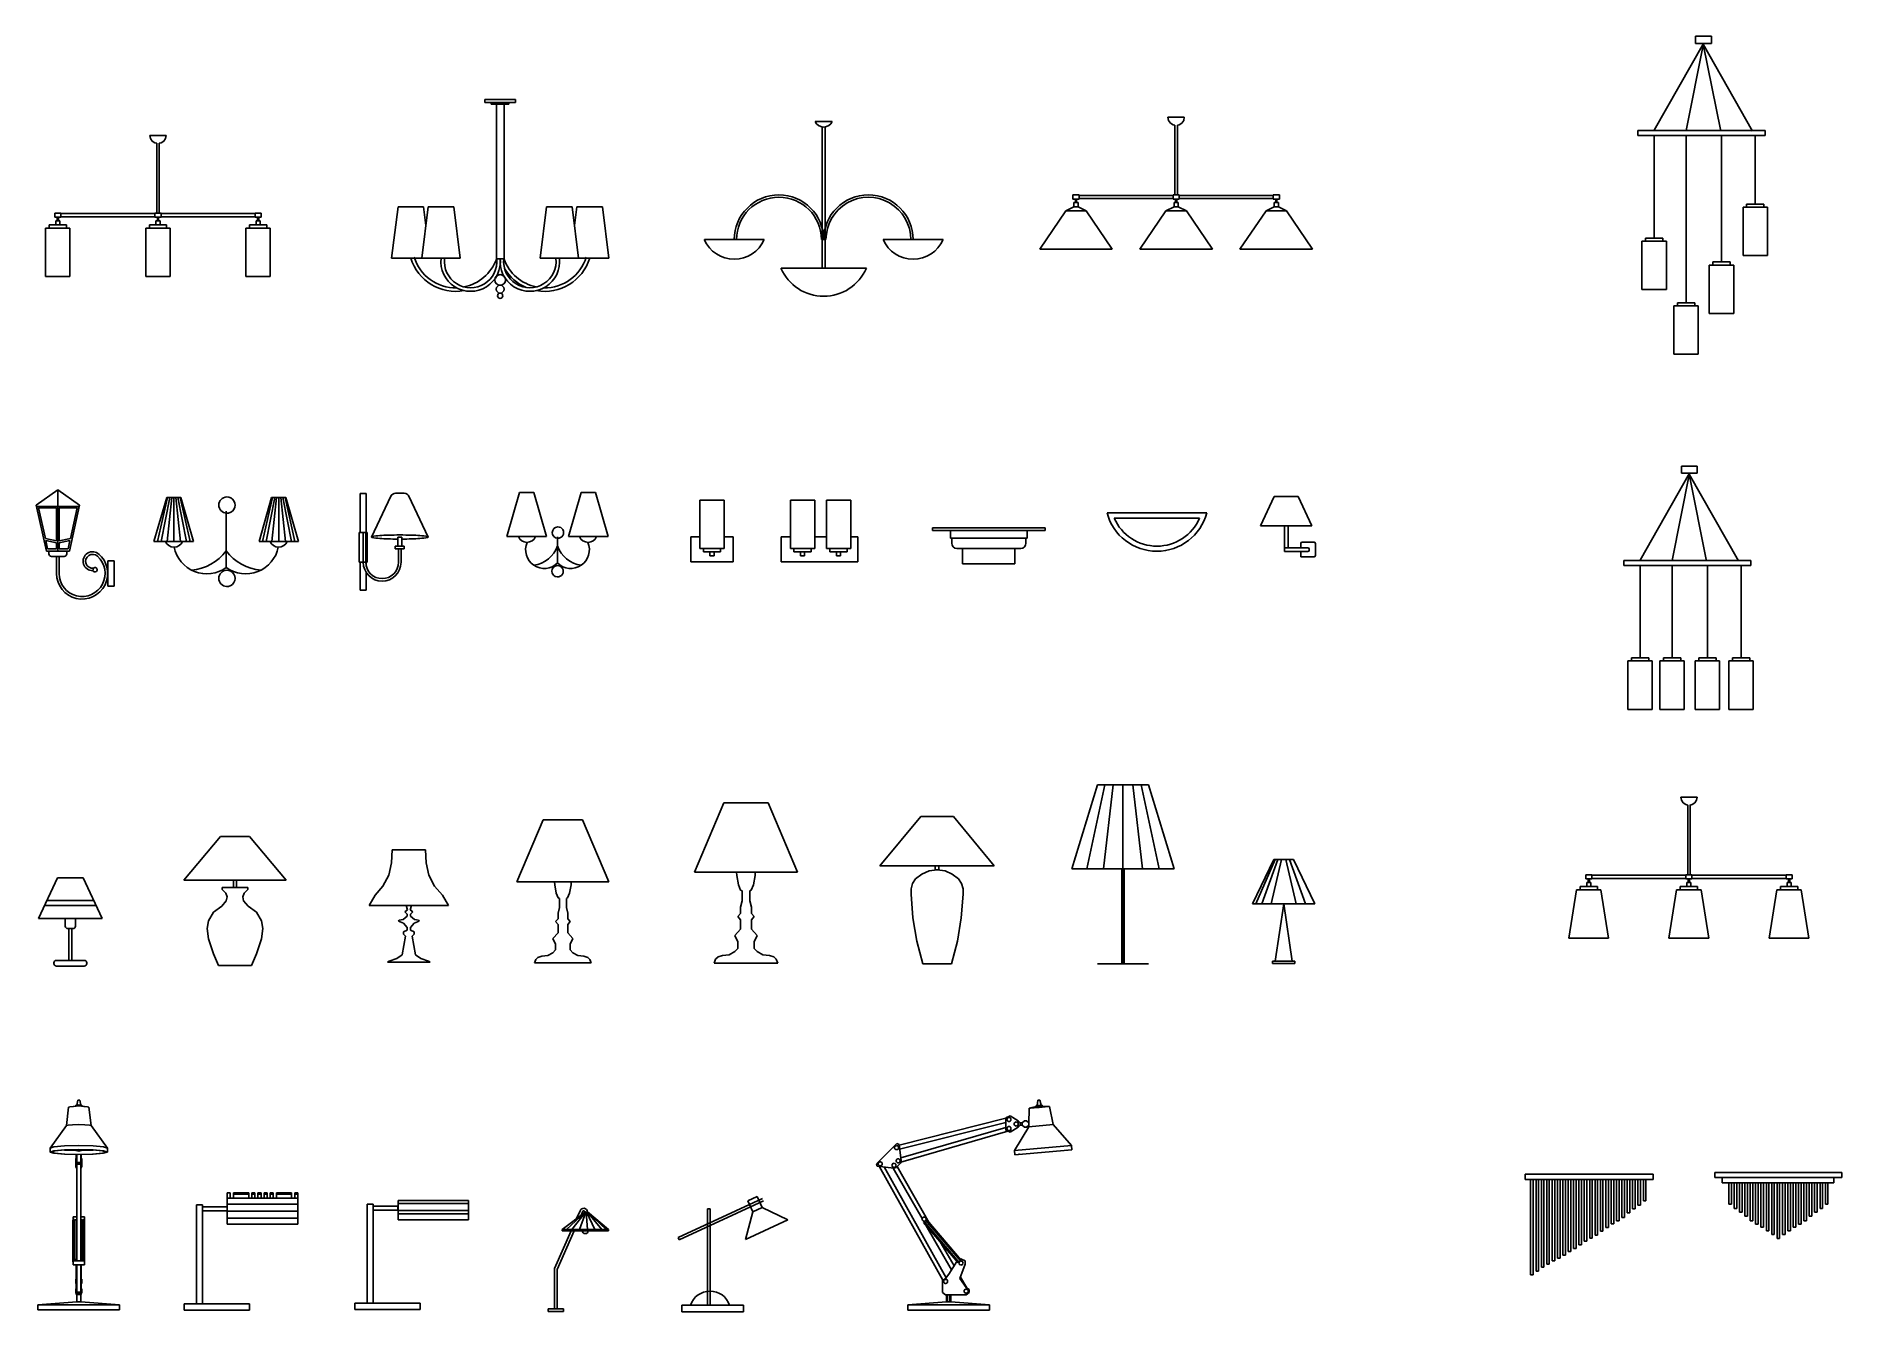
# Model space of a CAD drawing. Header units: millimetres. Extents: x 1752 to 2030, y 10778 to 10975.
import ezdxf

# ---------------------------------------------------------------- set-up
doc = ezdxf.new("R2010")
doc.units = ezdxf.units.MM

# ---------------------------------------------------------------- blocks, each defined once
blk = doc.blocks.new('desk lamp 01')
for p, q in [((84.8, 388.5), (-5.6, 320.6)), ((85.4, 388.6), (11.6, 320.6)), ((86.6, 388.7), (33.2, 320.6)), ((51.6, 363.6), (65, 393.9)), ((87.5, 388.8), (62.2, 320.6)), ((69.3, 376.9), (76.2, 392.6)), ((94.7, 389.5), (84.8, 388.5)), ((88.9, 388.9), (93.8, 320.6)), ((90.3, 389.1), (123.1, 320.6)), ((92.2, 389.3), (149.7, 320.6)), ((93.9, 389.4), (167.1, 320.6)), ((176.6, 320.6), (94.7, 389.5)), ((-35, 167.4), (30.4, 315.6)), ((-25, 164.2), (42.1, 315.6)), ((-5.6, 320.6), (-5.6, 315.6)), ((-5.6, 320.6), (176.6, 320.6)), ((-5.6, 315.6), (176.6, 315.6)), ((176.6, 315.6), (176.6, 320.6)), ((-35, 117), (-35, 167.4)), ((-25, 117), (-25, 164.2)), ((-35, 10), (-35, 117)), ((-25, 10), (-25, 117)), ((-60, 0), (-60, 10)), ((-60, 10), (0, 10)), ((0, 0), (-60, 0)), ((0, 10), (0, 0))]:
    blk.add_line(p, q)
for centre, radius, start, end in [((79.3, 388), 15.5, 5.47252, 157.817), ((79.3, 388), 5.5, 5.47252, 123.86409), ((85.5, 315.6), 11.4, 180, 0)]:
    blk.add_arc(centre, radius, start, end)
blk = doc.blocks.new('desk lamp 02')
for p, q in [((173.9, 424.3), (137.5, 407.4)), ((193.9, 381.1), (173.9, 424.3)), ((-134.8, 263.8), (195.5, 417.5)), ((-130.6, 254.8), (199.7, 408.4)), ((-20, 0), (-20, 376)), ((-20, 376), (-10, 376)), ((-10, 0), (-10, 376)), ((157.5, 364.2), (129.2, 256.7)), ((137.5, 407.4), (157.5, 364.2)), ((157.5, 364.2), (193.9, 381.1)), ((193.9, 381.1), (294.2, 333.2)), ((129.2, 256.7), (294.2, 333.2)), ((-130.6, 254.8), (-134.8, 263.8)), ((120.7, 0), (-120.7, 0)), ((-120.7, 0), (-120.7, -26.8)), ((120.7, -26.8), (120.7, 0)), ((-120.7, -26.8), (120.7, -26.8))]:
    blk.add_line(p, q)
blk.add_arc((-10, -26.8), 81.2, 19.25327, 160.74673)
blk = doc.blocks.new('desk lamp 03')
for p, q in [((314.8, 789.6), (313.3, 729.1)), ((314.8, 789.6), (342.2, 796)), ((320, 790), (314.8, 789.6)), ((320, 790), (334.7, 791.3)), ((334.7, 791.3), (354.6, 793)), ((341.9, 800), (359.8, 801.5)), ((343.5, 800.1), (341.9, 800)), ((341.9, 800), (342.2, 796)), ((342.2, 796), (343.9, 796.1)), ((343.5, 800.1), (347.9, 800.5)), ((360.3, 797.5), (343.9, 796.1)), ((348.2, 820.5), (345.9, 800.3)), ((348.6, 820.6), (348.2, 820.5)), ((350.2, 820.8), (348.6, 820.6)), ((356.1, 821.3), (350.2, 820.8)), ((354.1, 821.1), (355.6, 821.2)), ((389.1, 796), (354.6, 793)), ((355.6, 821.2), (356.1, 821.3)), ((356.1, 821.3), (361.7, 801.7)), ((364.2, 801.9), (359.8, 801.5)), ((360.3, 797.5), (364.5, 797.9)), ((364.2, 801.9), (365.8, 802)), ((364.5, 797.9), (366.2, 798)), ((365.8, 802), (366.2, 798)), ((366.2, 798), (394.4, 796.5)), ((394.4, 796.5), (389.1, 796)), ((408.6, 725.5), (394.4, 796.5)), ((224.1, 750.4), (-194.2, 645.3)), ((-192.1, 629.4), (224.1, 734)), ((224.1, 714.5), (-187.7, 595.2)), ((240, 760.1), (224.1, 752)), ((224.1, 752), (224.1, 704)), ((228.2, 747.5), (227.9, 745.5)), ((227.9, 745.5), (228.2, 743.4)), ((227.9, 709.8), (228.2, 712)), ((228.2, 707.8), (227.9, 709.8)), ((229.1, 749.5), (228.2, 747.5)), ((228.2, 743.4), (229.1, 741.5)), ((228.2, 712), (229.1, 713.8)), ((229.1, 705.8), (228.2, 707.8)), ((230.3, 751.1), (229.1, 749.5)), ((229.1, 741.5), (230.3, 739.8)), ((229.1, 713.8), (230.3, 715.5)), ((231.9, 752.4), (230.3, 751.1)), ((230.3, 739.8), (231.9, 738.6)), ((230.3, 715.5), (231.9, 716.8)), ((233.9, 753.2), (231.9, 752.4)), ((231.9, 738.6), (233.9, 737.7)), ((231.9, 716.8), (233.9, 717.6)), ((236, 753.5), (233.9, 753.2)), ((233.9, 737.7), (236, 737.5)), ((233.9, 717.6), (236, 717.8)), ((238, 753.2), (236, 753.5)), ((236, 737.5), (238, 737.7)), ((236, 717.8), (238, 717.6)), ((240, 752.4), (238, 753.2)), ((238, 737.7), (240, 738.6)), ((238, 717.6), (240, 716.8)), ((272, 740), (240, 760.1)), ((241.6, 751.1), (240, 752.4)), ((240, 738.6), (241.6, 739.8)), ((240, 716.8), (241.6, 715.5)), ((240, 696), (272, 716)), ((242.8, 749.5), (241.6, 751.1)), ((241.6, 739.8), (242.8, 741.5)), ((241.6, 715.5), (242.8, 713.8)), ((243.7, 747.5), (242.8, 749.5)), ((242.8, 741.5), (243.7, 743.4)), ((242.8, 713.8), (243.7, 712)), ((243.7, 707.8), (242.8, 705.8)), ((244, 745.5), (243.7, 747.5)), ((243.7, 743.4), (244, 745.5)), ((243.7, 712), (244, 709.8)), ((244, 709.8), (243.7, 707.8)), ((256.1, 728), (256.3, 730.1)), ((256.3, 725.9), (256.1, 728)), ((256.3, 730.1), (257.1, 732)), ((257.1, 724), (256.3, 725.9)), ((256.9, 623.9), (313.1, 717.1)), ((257.1, 732), (258.3, 733.7)), ((258.3, 722.4), (257.1, 724)), ((258.3, 733.7), (260, 735)), ((260, 721.1), (258.3, 722.4)), ((260, 735), (261.9, 735.7)), ((261.9, 720.3), (260, 721.1)), ((261.9, 735.7), (264, 736)), ((264, 720.1), (261.9, 720.3)), ((264, 736), (266, 735.7)), ((266, 720.3), (264, 720.1)), ((266, 735.7), (268, 735)), ((268, 721.1), (266, 720.3)), ((268, 735), (269.7, 733.7)), ((269.7, 722.4), (268, 721.1)), ((269.7, 733.7), (271, 732)), ((271, 724), (269.7, 722.4)), ((271, 732), (271.7, 730.1)), ((271.7, 725.9), (271, 724)), ((271.7, 730.1), (272, 728)), ((272, 728), (271.7, 725.9)), ((272, 740), (279.9, 732)), ((272, 716), (272, 740)), ((272, 716), (279.9, 724)), ((288, 732), (279.9, 732)), ((279.9, 732), (279.9, 724)), ((279.9, 724), (288, 724)), ((296, 740), (288, 732)), ((288, 724), (288, 732)), ((288, 724), (296, 716)), ((304, 740), (296, 740)), ((296, 716), (304, 716)), ((313.3, 732), (304, 740)), ((304, 716), (313.3, 724)), ((313.1, 717.1), (408.6, 725.5)), ((313.2, 723.9), (313.1, 717.1)), ((313.3, 724), (313.2, 723.9)), ((313.3, 724), (313.3, 732)), ((480.1, 643.4), (408.6, 725.5)), ((-203, 651.1), (-282.2, 571.9)), ((-211.6, 637.4), (-211.9, 635.4)), ((-210.9, 639.3), (-211.6, 637.4)), ((-209.6, 641), (-210.9, 639.3)), ((-207.9, 642.3), (-209.6, 641)), ((-206, 643), (-207.9, 642.3)), ((-203.9, 643.3), (-206, 643)), ((-201.8, 643), (-203.9, 643.3)), ((-194.5, 648.3), (-203, 651.1)), ((-199.9, 642.3), (-201.8, 643)), ((-198.2, 641), (-199.9, 642.3)), ((-196.9, 639.3), (-198.2, 641)), ((-196.2, 637.4), (-196.9, 639.3)), ((-195.9, 635.4), (-196.2, 637.4)), ((-186.1, 583.3), (-194.5, 648.3)), ((-187.7, 578.6), (231.6, 700.1)), ((224.1, 704), (240, 696)), ((230.3, 704.2), (229.1, 705.8)), ((231.9, 702.9), (230.3, 704.2)), ((233.9, 702.1), (231.9, 702.9)), ((236, 701.9), (233.9, 702.1)), ((238, 702.1), (236, 701.9)), ((240, 702.9), (238, 702.1)), ((241.6, 704.2), (240, 702.9)), ((242.8, 705.8), (241.6, 704.2)), ((256.9, 623.9), (480.1, 643.4)), ((481.5, 627.4), (480.1, 643.4)), ((-282.2, 571.9), (-279.4, 563.5)), ((-275.7, 574), (-276, 572)), ((-276, 572), (-275.7, 570)), ((-275, 576), (-275.7, 574)), ((-275.7, 570), (-275, 568)), ((-273.7, 577.7), (-275, 576)), ((-275, 568), (-273.7, 566.4)), ((-272, 578.9), (-273.7, 577.7)), ((-273.7, 566.4), (-272, 565.1)), ((-270, 579.8), (-272, 578.9)), ((-268, 580), (-270, 579.8)), ((-265.9, 579.8), (-268, 580)), ((-264, 578.9), (-265.9, 579.8)), ((-262.3, 577.7), (-264, 578.9)), ((-264, 565.1), (-262.3, 566.4)), ((-261, 576), (-262.3, 577.7)), ((-262.3, 566.4), (-261, 568)), ((-260.2, 574), (-261, 576)), ((-261, 568), (-260.2, 570)), ((-260, 572), (-260.2, 574)), ((-260.2, 570), (-260, 572)), ((-222, 566.3), (-221.7, 568.4)), ((-222, 566.3), (-221.7, 564.2)), ((-221.7, 568.4), (-221, 570.3)), ((-219.7, 572), (-221, 570.3)), ((-218, 573.2), (-219.7, 572)), ((-216.1, 574), (-218, 573.2)), ((-214, 574.3), (-216.1, 574)), ((-211.9, 574), (-214, 574.3)), ((-211.9, 635.4), (-211.6, 633.2)), ((-210, 573.2), (-211.9, 574)), ((-211.6, 633.2), (-210.9, 631.4)), ((-210.9, 631.4), (-209.6, 629.7)), ((-208.3, 572), (-210, 573.2)), ((-209.6, 629.7), (-207.9, 628.4)), ((-208.3, 572), (-207, 570.3)), ((-207.9, 628.4), (-206, 627.6)), ((-207, 570.3), (-206.3, 568.4)), ((-206.3, 568.4), (-206, 566.3)), ((-206, 566.3), (-206.3, 564.2)), ((-206, 627.6), (-203.9, 627.4)), ((-205.9, 557.8), (-188.8, 574.8)), ((-205.6, 584), (-205.5, 586.2)), ((-205.6, 584), (-205.5, 582)), ((-205.5, 586.2), (-204.6, 588)), ((-205.5, 582), (-204.6, 580)), ((-204.6, 588), (-203.3, 589.7)), ((-204.6, 580), (-203.3, 578.4)), ((-203.9, 627.4), (-201.8, 627.6)), ((-203.3, 589.7), (-201.6, 590.9)), ((-203.3, 578.4), (-201.6, 577.1)), ((-201.8, 627.6), (-199.9, 628.4)), ((-201.6, 590.9), (-199.8, 591.8)), ((-201.6, 577.1), (-199.8, 576.4)), ((-199.9, 628.4), (-198.2, 629.7)), ((-199.8, 591.8), (-197.6, 592)), ((-199.8, 576.4), (-197.6, 576)), ((-198.2, 629.7), (-196.9, 631.4)), ((-197.6, 592), (-195.7, 591.8)), ((-197.6, 576), (-195.7, 576.4)), ((-196.9, 631.4), (-196.2, 633.2)), ((-196.2, 633.2), (-195.9, 635.4)), ((-195.7, 591.8), (-193.7, 590.9)), ((-195.7, 576.4), (-193.7, 577.1)), ((-193.7, 590.9), (-192, 589.7)), ((-193.7, 577.1), (-192, 578.4)), ((-192, 589.7), (-190.7, 588)), ((-192, 578.4), (-190.7, 580)), ((-190.7, 588), (-190, 586.2)), ((-190.7, 580), (-190, 582)), ((-190, 586.2), (-189.7, 584)), ((-190, 582), (-189.7, 584)), ((-188.8, 574.8), (-186.1, 583.3)), ((258.3, 607.9), (256.9, 623.9)), ((481.5, 627.4), (258.3, 607.9)), ((262.2, 608.2), (262.3, 608.2)), ((276.7, 609.5), (273.3, 609.3)), ((276.5, 609.5), (276.7, 609.5)), ((463, 625.8), (462.9, 625.8)), ((-279.4, 563.5), (-214.4, 554.9)), ((-272, 565.1), (-270, 564.3)), ((-23.2, 116.5), (-271.8, 562.4)), ((-270, 564.3), (-268, 564)), ((-268, 564), (-265.9, 564.3)), ((-265.9, 564.3), (-264, 565.1)), ((-252.1, 559.8), (-10.3, 126.4)), ((-221.7, 564.2), (-221, 562.3)), ((-221, 562.3), (-219.7, 560.7)), ((-219.7, 560.7), (-218, 559.4)), ((-218, 559.4), (-216.1, 558.6)), ((-103.8, 357.8), (-217, 555.2)), ((-216.1, 558.6), (-214, 558.3)), ((-214.4, 554.9), (-205.9, 557.8)), ((-214, 558.3), (-211.9, 558.6)), ((-211.9, 558.6), (-210, 559.4)), ((-210, 559.4), (-208.3, 560.7)), ((-208.3, 560.7), (-207, 562.3)), ((-207, 562.3), (-206.3, 564.2)), ((-202.2, 561.5), (-76, 341.5)), ((-104, 356.1), (-103.7, 358.1)), ((-103.7, 353.9), (-104, 356.1)), ((-103.7, 358.1), (-103, 360)), ((-103, 352.1), (-103.7, 353.9)), ((-103, 360), (-101.7, 361.7)), ((-101.7, 361.7), (-100, 363)), ((-100, 363), (-98, 363.7)), ((-98, 363.7), (-96, 364)), ((-96, 364), (-93.9, 363.7)), ((-93.9, 363.7), (-92, 363)), ((-92, 363), (-90.3, 361.7)), ((-90.5, 349.8), (-86.2, 353.5)), ((-90.3, 361.7), (-89.1, 360)), ((-89.1, 360), (-88.2, 358.1)), ((-88.2, 353.9), (-89.1, 352.1)), ((-88.2, 358.1), (-87.9, 356.1)), ((-87.9, 356.1), (-88.2, 353.9)), ((-86.2, 353.5), (49, 195.3)), ((-101.7, 350.3), (-103, 352.1)), ((-100, 349.1), (-101.7, 350.3)), ((-98, 348.3), (-100, 349.1)), ((-96.4, 344.8), (-98.4, 348.4)), ((-98.3, 343.1), (-95.3, 345.7)), ((36.7, 184.9), (-98.3, 343.1)), ((-96, 348), (-98, 348.3)), ((-93.9, 348.3), (-96, 348)), ((-89.2, 350.9), (-95.3, 345.7)), ((-95.3, 345.7), (39.7, 187.5)), ((-92, 349.1), (-93.9, 348.3)), ((-90.3, 350.3), (-92, 349.1)), ((-89.1, 352.1), (-90.3, 350.3)), ((-89.3, 332.4), (11.2, 157.3)), ((45.8, 192.7), (-89.2, 350.9)), ((20.8, 172.5), (-33, 266.5)), ((0.1, 140), (32.2, 190.1)), ((49, 195.3), (36.7, 184.9)), ((36.7, 184.9), (39.7, 187.5)), ((39.7, 187.5), (42.9, 190.1)), ((40.3, 186.1), (40, 184)), ((40, 184), (40.3, 181.9)), ((41.1, 188.1), (40.3, 186.1)), ((40.3, 181.9), (41.1, 180)), ((42.4, 189.7), (41.1, 188.1)), ((41.1, 180), (42.4, 178.3)), ((44, 191), (42.4, 189.7)), ((42.4, 178.3), (44, 177.1)), ((42.9, 190.1), (45.8, 192.7)), ((46, 191.7), (44, 191)), ((64, 180), (44, 124)), ((44, 177.1), (46, 176.3)), ((45.6, 199.1), (48, 200)), ((45.8, 192.7), (49, 195.3)), ((48, 192.1), (46, 191.7)), ((46, 176.3), (48, 176)), ((48, 200), (64, 192.1)), ((50.1, 191.7), (48, 192.1)), ((48, 176), (50.1, 176.3)), ((52, 191), (50.1, 191.7)), ((50.1, 176.3), (52, 177.1)), ((53.7, 189.7), (52, 191)), ((52, 177.1), (53.7, 178.3)), ((54.9, 188.1), (53.7, 189.7)), ((53.7, 178.3), (54.9, 180)), ((55.8, 186.1), (54.9, 188.1)), ((54.9, 180), (55.8, 181.9)), ((56.1, 184), (55.8, 186.1)), ((55.8, 181.9), (56.1, 184)), ((64, 192.1), (64, 180)), ((-24, 116), (-12, 124)), ((-24, 68.1), (-24, 116)), ((-19.7, 114.1), (-20, 112.1)), ((-20, 112.1), (-19.7, 109.9)), ((-19, 116), (-19.7, 114.1)), ((-19.7, 109.9), (-19, 108.1)), ((-17.7, 117.7), (-19, 116)), ((-19, 108.1), (-17.7, 106.3)), ((-16, 119), (-17.7, 117.7)), ((-17.7, 106.3), (-16, 105.1)), ((-14, 119.7), (-16, 119)), ((-16, 105.1), (-14, 104.3)), ((-12, 120), (-14, 119.7)), ((-14, 104.3), (-12, 104)), ((-12, 124), (0.1, 140)), ((-9.9, 119.7), (-12, 120)), ((-12, 104), (-9.9, 104.3)), ((-8, 119), (-9.9, 119.7)), ((-9.9, 104.3), (-8, 105.1)), ((-6.3, 117.7), (-8, 119)), ((-8, 105.1), (-6.3, 106.3)), ((-5, 116), (-6.3, 117.7)), ((-6.3, 106.3), (-5, 108.1)), ((-4.2, 114.1), (-5, 116)), ((-5, 108.1), (-4.2, 109.9)), ((-4.1, 112.1), (-4.2, 114.1)), ((-4.2, 109.9), (-4.1, 112.1)), ((44, 124), (68, 88)), ((45.7, 129.1), (70.3, 86.4)), ((60.1, 73.9), (60.3, 76.1)), ((60.3, 71.9), (60.1, 73.9)), ((60.3, 76.1), (61, 77.9)), ((61, 70), (60.3, 71.9)), ((61, 77.9), (62.3, 79.7)), ((62.3, 79.7), (64, 80.9)), ((64, 80.9), (65.9, 81.7)), ((65.9, 81.7), (68, 82)), ((68, 88), (80, 80)), ((68, 82), (70.1, 81.7)), ((70.1, 81.7), (72, 80.9)), ((72, 80.9), (73.7, 79.7)), ((73.7, 79.7), (75, 77.9)), ((75, 77.9), (75.7, 76.1)), ((75.7, 71.9), (75, 70)), ((75.7, 76.1), (76, 73.9)), ((76, 73.9), (75.7, 71.9)), ((80, 80), (80, 68.1)), ((-160, 20), (-8, 32.1)), ((160, 20), (-160, 20)), ((-160, 0), (-160, 20)), ((160, 0), (-160, 0)), ((-12, 60), (-24, 68.1)), ((68, 60), (-12, 60)), ((-8, 32.1), (-8, 60)), ((8, 32.1), (-8, 32.1)), ((-6.9, 60), (-6.9, 32.1)), ((-4.1, 32.1), (-4.1, 60)), ((4.1, 32.1), (4.1, 60)), ((6.9, 60), (6.9, 32.1)), ((8, 32.1), (8, 60)), ((8, 32.1), (160, 20)), ((62.3, 68.3), (61, 70)), ((64, 67), (62.3, 68.3)), ((65.9, 66.3), (64, 67)), ((68, 66), (65.9, 66.3)), ((80, 68.1), (68, 60)), ((70.1, 66.3), (68, 66)), ((72, 67), (70.1, 66.3)), ((73.7, 68.3), (72, 67)), ((75, 70), (73.7, 68.3)), ((160, 0), (160, 20))]:
    blk.add_line(p, q)
blk = doc.blocks.new('desk lamp 05')
for p, q in [((-40.1, 792.9), (-48, 721.2)), ((-34.7, 794.7), (-40.1, 792.9)), ((-10.5, 797.5), (-34.7, 794.7)), ((-34.7, 794.7), (-20.1, 796)), ((-20.1, 796), (-6, 797.9)), ((-10.5, 801.4), (-12, 800.9)), ((-12, 800.9), (-12, 797.3)), ((0, 802), (-10.5, 801.4)), ((-8, 801.6), (-4, 820.8)), ((-6, 797.9), (0, 798)), ((-4, 820.8), (-3.6, 821)), ((-2, 821.2), (-3.6, 821)), ((-2, 821.2), (2, 821.2)), ((10.3, 801.4), (0, 802)), ((0, 798), (6, 797.9)), ((2, 821.2), (3.4, 821)), ((3.4, 821), (4, 820.8)), ((4, 820.8), (7.9, 801.6)), ((6, 797.9), (19.9, 796)), ((10.3, 797.5), (6, 797.9)), ((10.3, 801.4), (11.9, 800.9)), ((34.5, 794.7), (10.3, 797.5)), ((11.9, 800.9), (11.9, 797.3)), ((34.5, 794.7), (19.9, 796)), ((40, 792.9), (34.5, 794.7)), ((48, 721.2), (40, 792.9)), ((-48, 721.2), (-112, 633.5)), ((-48, 721.2), (-41.7, 723.3)), ((-24.1, 724.8), (-41.7, 723.3)), ((-24.1, 724.8), (0, 725.4)), ((0, 725.4), (23.9, 724.8)), ((23.9, 724.8), (41.5, 723.3)), ((41.5, 723.3), (48, 721.2)), ((112, 633.5), (48, 721.2)), ((-112, 633.5), (-97, 638.4)), ((-97, 638.4), (-56, 642)), ((0, 643.4), (-56, 642)), ((56, 642), (0, 643.4)), ((56, 642), (97, 638.4)), ((97, 638.4), (112, 633.5)), ((-112, 617.6), (-112, 633.5)), ((-97, 622.5), (-112, 617.6)), ((-112, 617.6), (-108, 617.6)), ((-112, 617.6), (-97, 612.7)), ((-93.5, 622.4), (-108, 617.6)), ((-108, 617.6), (-93.5, 612.9)), ((-56, 626.1), (-97, 622.5)), ((-97, 622.5), (-93.5, 622.4)), ((-93.5, 612.9), (-97, 612.7)), ((-97, 612.7), (-56, 609.2)), ((-93.5, 622.4), (-54, 625.8)), ((-54, 609.5), (-93.5, 612.9)), ((-54, 625.4), (-56.3, 625.6)), ((-56, 626.1), (0, 627.4)), ((-56, 626.1), (-54, 625.8)), ((-56, 609.2), (-54, 609.5)), ((0, 607.8), (-56, 609.2)), ((-54, 625.8), (0, 627)), ((-11.9, 624.4), (-54, 625.4)), ((-54, 609.5), (0, 608.2)), ((-16, 625.6), (-17.2, 626.6)), ((-13.9, 626.3), (-16, 625.6)), ((0, 621.6), (-16, 625.6)), ((-16, 625.6), (-13.9, 624.9)), ((-13.9, 626.3), (-14.3, 626.7)), ((-13.9, 626.3), (-8, 626.8)), ((-12, 558.3), (-12, 592)), ((-8, 592), (-12, 592)), ((-12, 576.2), (-12, 575.9)), ((-10, 608), (-10, 592)), ((-8.2, 626.8), (-8, 626.8)), ((-8, 608), (-8, 191.9)), ((-8, 591.7), (-8, 592)), ((8, 576.2), (-8, 576.2)), ((-8, 574.2), (-8, 573.9)), ((8, 574.1), (-8, 574.1)), ((-8, 571.9), (8, 571.9)), ((8, 570.2), (-8, 570.2)), ((0, 627.4), (56, 626.1)), ((0, 627), (54, 625.8)), ((15.9, 625.6), (0, 621.6)), ((13.8, 624.9), (0, 621.6)), ((0, 608.2), (54, 609.5)), ((0, 607.8), (56, 609.2)), ((8, 626.8), (13.8, 626.3)), ((8, 191.9), (8, 608)), ((8, 591.7), (8, 592)), ((8, 592), (11.9, 592)), ((9.9, 608), (9.9, 592)), ((54, 625.4), (11.6, 624.4)), ((11.9, 558.3), (11.9, 592)), ((11.9, 575.9), (11.9, 576.2)), ((11.9, 573.9), (11.9, 574.2)), ((13.8, 626.3), (14, 626.7)), ((13.8, 626.3), (15.9, 625.6)), ((15.9, 625.6), (16.9, 626.6)), ((54, 625.8), (53.9, 625.8)), ((53.9, 625.8), (54, 625.4)), ((54, 625.8), (56, 626.1)), ((93.5, 622.4), (54, 625.8)), ((54, 625.4), (56.2, 625.6)), ((54, 609.5), (93.5, 612.9)), ((54, 609.5), (56, 609.2)), ((56, 626.1), (97, 622.5)), ((56, 609.2), (97, 612.7)), ((93.5, 622.4), (97, 622.5)), ((108, 617.6), (93.5, 622.4)), ((108, 617.6), (93.5, 612.9)), ((93.5, 612.9), (97, 612.7)), ((97, 622.5), (112, 617.6)), ((97, 612.7), (112, 617.6)), ((112, 617.6), (108, 617.6)), ((112, 617.6), (112, 633.5)), ((-12, 558.6), (-12, 558.3)), ((-12, 558.3), (-8, 558.3)), ((-10, 558.3), (-10, 554.9)), ((8, 558.3), (8, 558.6)), ((11.9, 558.3), (8, 558.3)), ((9.9, 558.3), (9.9, 554.9)), ((-16, 353.4), (-22.9, 350.9)), ((-22.1, 351.1), (-22.1, 363.9)), ((-22.1, 363.9), (-8, 363.9)), ((-9.2, 350.9), (-16, 353.4)), ((-16, 191.9), (-16, 353.4)), ((-8, 363.9), (-8, 363.7)), ((21.9, 363.9), (8, 363.9)), ((8, 363.9), (8, 363.7)), ((15.9, 353.4), (9, 350.9)), ((22.9, 350.9), (15.9, 353.4)), ((15.9, 353.4), (15.9, 191.9)), ((21.9, 351.1), (21.9, 363.9)), ((-22.9, 350.9), (-22.9, 187.5)), ((-9.2, 191.9), (-9.2, 350.9)), ((-9.2, 348.3), (-9.2, 348)), ((-9.2, 348), (-8, 348)), ((8, 348), (9, 348)), ((9, 350.9), (9, 191.9)), ((9, 348), (9, 348.3)), ((22.9, 187.5), (22.9, 350.9)), ((-22.9, 192.6), (-16, 195.3)), ((-22.9, 192.6), (-21.2, 191.9)), ((-22.1, 187.7), (-22.9, 187.5)), ((-22.9, 187.5), (-22.1, 187.1)), ((-22.1, 176), (-22.1, 191.9)), ((21.9, 191.9), (-22.1, 191.9)), ((-22.1, 176), (-22.1, 176.2)), ((21.9, 176), (-22.1, 176)), ((-16, 195.3), (-9.2, 192.6)), ((-9.2, 192.6), (-11, 191.9)), ((-10, 200), (-10, 191.9)), ((-10, 176), (-10, 119.9)), ((-8, 70.1), (-8, 176)), ((8, 176), (8, 70.1)), ((9, 192.6), (15.9, 195.3)), ((9, 192.6), (10.7, 191.9)), ((9.9, 191.9), (9.9, 200)), ((9.9, 119.9), (9.9, 176)), ((15.9, 195.3), (22.9, 192.6)), ((22.9, 192.6), (21.1, 191.9)), ((21.9, 191.9), (21.9, 176)), ((21.9, 191.7), (21.9, 191.9)), ((21.9, 187.7), (22.9, 187.5)), ((21.9, 187.1), (22.9, 187.5)), ((-12, 104), (-12, 119.9)), ((-12, 119.9), (-8, 119.9)), ((-8, 104), (-12, 104)), ((-12, 65.9), (-12, 81.9)), ((-12, 81.9), (-8, 81.9)), ((-10, 104), (-10, 81.9)), ((-8, 119.9), (-8, 119.7)), ((-8, 81.9), (-8, 81.7)), ((11.9, 119.9), (8, 119.9)), ((8, 119.9), (8, 119.7)), ((8, 104), (11.9, 104)), ((8, 81.7), (8, 81.9)), ((8, 81.9), (11.9, 81.9)), ((9.9, 81.9), (9.9, 104)), ((11.9, 104), (11.9, 119.9)), ((11.9, 104.3), (11.9, 104)), ((11.9, 81.9), (11.9, 65.9)), ((-160, 20), (-8, 32)), ((-160, 0), (-160, 20)), ((-160, 20), (160, 20)), ((160, 0), (-160, 0)), ((-12, 65.9), (-12, 66.2)), ((11.9, 65.9), (-12, 65.9)), ((-10, 65.9), (-10, 60)), ((-8, 70.1), (8, 70.1)), ((-8, 62.1), (-8, 65.9)), ((8, 62.1), (-8, 62.1)), ((8, 60), (-8, 60)), ((-8, 60), (-8, 32)), ((-8, 32), (8, 32)), ((8, 65.9), (8, 62.1)), ((8, 32), (8, 60)), ((8, 32), (160, 20)), ((9.9, 60), (9.9, 65.9)), ((160, 20), (160, 0))]:
    blk.add_line(p, q)
blk = doc.blocks.new('desk lamp 06')
for p, q in [((52.9, 459), (40.9, 459)), ((40.9, 459), (40.9, 336.1)), ((317, 437.9), (40.9, 437.9)), ((52.9, 437.9), (52.9, 459)), ((125, 459), (65, 459)), ((65, 459), (65, 437.9)), ((65, 453.5), (125, 453.5)), ((125, 437.9), (125, 459)), ((149, 459), (137, 459)), ((137, 459), (137, 437.9)), ((137, 453.5), (149, 453.5)), ((149, 437.9), (149, 459)), ((173, 459), (161, 459)), ((161, 459), (161, 437.9)), ((161, 453.5), (173, 453.5)), ((173, 437.9), (173, 459)), ((197, 459), (185, 459)), ((185, 459), (185, 437.9)), ((185, 453.5), (197, 453.5)), ((197, 437.9), (197, 459)), ((221, 459), (209, 459)), ((209, 459), (209, 437.9)), ((209, 453.5), (221, 453.5)), ((221, 437.9), (221, 459)), ((292.9, 459), (233, 459)), ((233, 459), (233, 437.9)), ((233, 453.5), (292.9, 453.5)), ((292.9, 437.9), (292.9, 459)), ((317, 459), (304.9, 459)), ((304.9, 459), (304.9, 437.9)), ((304.9, 453.5), (317, 453.5)), ((317, 336.1), (317, 459)), ((-56, 412), (-80, 412)), ((-80, 412), (-80, 24)), ((-56, 412), (-56, 24)), ((40, 404), (-56, 404)), ((-56, 388), (40, 388)), ((40, 388), (40, 404)), ((40.9, 414.6), (317, 414.6)), ((317, 387), (40.9, 387)), ((40.9, 359.5), (317, 359.5)), ((40.9, 336.1), (317, 336.1)), ((-128, 24), (128, 24)), ((-128, 0), (-128, 24)), ((-128, 0), (128, 0)), ((128, 24), (128, 0))]:
    blk.add_line(p, q)
blk = doc.blocks.new('desk lamp 07')
for p, q in [((317, 426.9), (40.9, 426.9)), ((40.9, 426.9), (40.9, 351.1)), ((317, 426.9), (317, 351.1)), ((-56, 412), (-80, 412)), ((-80, 412), (-80, 24)), ((-56, 412), (-56, 24)), ((40, 404), (-56, 404)), ((-56, 388), (40, 388)), ((40, 388), (40, 404)), ((40.9, 414.6), (317, 414.6)), ((317, 387), (40.9, 387)), ((40.9, 374.5), (317, 374.5)), ((40.9, 351.1), (317, 351.1)), ((-128, 24), (128, 24)), ((-128, 0), (-128, 24)), ((-128, 0), (128, 0)), ((128, 24), (128, 0))]:
    blk.add_line(p, q)
blk = doc.blocks.new('table lamp 01')
for p, q in [((-200, 334.2), (-57.2, 505.6)), ((-57.2, 505.6), (57.1, 505.6)), ((57.1, 505.6), (200, 334.2)), ((200, 334.2), (-200, 334.2)), ((50, 305.6), (-50, 305.6)), ((-50, 305.6), (-50, 298.4)), ((-50, 298.4), (-35.7, 284.2)), ((-30.4, 269.9), (-35.7, 284.2)), ((-6.2, 305.6), (-6.2, 334.2)), ((6.2, 334.2), (6.2, 305.6)), ((30.4, 269.9), (35.7, 284.2)), ((35.7, 284.2), (50, 298.4)), ((50, 298.4), (50, 305.6)), ((-84, 209.2), (-51.8, 232.4)), ((-51.8, 232.4), (-33.9, 253.8)), ((-30.4, 269.9), (-33.9, 253.8)), ((33.9, 253.8), (30.4, 269.9)), ((51.8, 232.4), (33.9, 253.8)), ((51.8, 232.4), (83.9, 209.2)), ((-103.6, 175.2), (-109, 144.9)), ((-103.6, 105.6), (-109, 144.9)), ((-103.6, 175.2), (-84, 209.2)), ((103.5, 175.2), (83.9, 209.2)), ((108.9, 144.9), (103.5, 175.2)), ((103.5, 105.6), (108.9, 144.9)), ((-84, 46.7), (-103.6, 105.6)), ((103.5, 105.6), (83.9, 46.7)), ((-64.3, 0), (-84, 46.7)), ((-64.3, 0), (64.3, 0)), ((83.9, 46.7), (64.3, 0))]:
    blk.add_line(p, q)
blk = doc.blocks.new('table lamp 02')
for p, q in [((-121.7, 233.4), (-38.4, 408.1)), ((-108.8, 233.4), (-32.8, 408.1)), ((-84.9, 233.4), (-22.4, 408.1)), ((-48.8, 233.4), (-8.6, 408.1)), ((38.4, 408.1), (-38.4, 408.1)), ((48.8, 233.4), (8.6, 408.1)), ((84.9, 233.4), (22.4, 408.1)), ((121.7, 233.4), (38.4, 408.1)), ((121.7, 233.4), (-121.7, 233.4)), ((-33.6, 9.8), (0, 233.4)), ((0, 233.4), (33.6, 9.8)), ((43.3, 9.8), (-43.3, 9.8)), ((-43.3, 9.8), (-43.3, 0)), ((-43.3, 0), (43.3, 0)), ((33.6, 9.8), (-33.6, 9.8)), ((43.3, 0), (43.3, 9.8))]:
    blk.add_line(p, q)
blk = doc.blocks.new('table lamp 03')
for p, q in [((-201.3, 355.9), (-86.4, 627.1)), ((-86.4, 627.1), (86.4, 627.1)), ((86.4, 627.1), (201.3, 355.9)), ((201.3, 355.9), (-201.3, 355.9)), ((-35.8, 342.7), (-36.5, 355.9)), ((35.8, 342.7), (36.4, 355.9)), ((-29.5, 306.6), (-35.8, 342.7)), ((-20.9, 285.7), (-29.5, 306.6)), ((-20.9, 285.7), (-15.3, 282.5)), ((15.3, 282.5), (20.9, 285.7)), ((20.9, 285.7), (29.5, 306.6)), ((29.5, 306.6), (35.8, 342.7)), ((-21.1, 218.9), (-15.3, 243.8)), ((-21.1, 194.1), (-21.1, 218.9)), ((-15.3, 243.8), (-15.3, 282.5)), ((15.3, 243.8), (15.3, 282.5)), ((21.1, 218.9), (15.3, 243.8)), ((21.1, 194.1), (21.1, 218.9)), ((-21.1, 194.1), (-32.3, 181.7)), ((-32.3, 181.7), (-21.1, 169.3)), ((-21.1, 132.1), (-21.1, 169.3)), ((32.3, 181.7), (21.1, 194.1)), ((21.1, 169.3), (32.3, 181.7)), ((21.1, 132.1), (21.1, 169.3)), ((-43.4, 107.2), (-21.1, 132.1)), ((-32.3, 82.4), (-43.4, 107.2)), ((-32.3, 57.6), (-32.3, 82.4)), ((43.4, 107.2), (21.1, 132.1)), ((32.3, 82.4), (43.4, 107.2)), ((32.3, 57.6), (32.3, 82.4)), ((-118.6, 14.9), (-124.2, 0)), ((-124.2, 0), (124.2, 0)), ((-118.6, 14.9), (-109.1, 24.2)), ((-109.1, 24.2), (-92.1, 29.8)), ((-92.1, 29.8), (-65.8, 32.8)), ((-65.8, 32.8), (-43.4, 45.2)), ((-43.4, 45.2), (-32.3, 57.6)), ((43.4, 45.2), (32.3, 57.6)), ((65.8, 32.8), (43.4, 45.2)), ((92.1, 29.8), (65.8, 32.8)), ((109.1, 24.2), (92.1, 29.8)), ((118.6, 14.9), (109.1, 24.2)), ((124.2, 0), (118.6, 14.9))]:
    blk.add_line(p, q)
blk = doc.blocks.new('table lamp 04')
for p, q in [((-224, 384), (-64, 576)), ((-64, 576), (64, 576)), ((64, 576), (224, 384)), ((224, 384), (-224, 384)), ((-59.6, 351.5), (-31, 363.8)), ((-31, 363.8), (0, 368)), ((-7, 384), (-7, 368)), ((-7, 368), (7, 368)), ((0, 368), (31, 363.8)), ((7, 368), (7, 384)), ((31, 363.8), (59.6, 351.5)), ((-95.9, 314.1), (-102, 293.5)), ((-102, 272), (-102, 293.5)), ((-95.9, 314.1), (-84, 332)), ((-84, 332), (-59.6, 351.5)), ((59.6, 351.5), (84, 332)), ((95.9, 314.1), (84, 332)), ((102, 293.5), (95.9, 314.1)), ((102, 272), (102, 293.5)), ((-102, 272), (-94.7, 180.1)), ((94.7, 180.1), (102, 272)), ((-79.3, 89.2), (-94.7, 180.1)), ((79.3, 89.2), (94.7, 180.1)), ((-79.3, 89.2), (-56, 0)), ((56, 0), (79.3, 89.2)), ((-56, 0), (56, 0))]:
    blk.add_line(p, q)
blk = doc.blocks.new('table lamp 05')
for p, q in [((-95, 700), (-195, 371)), ((-65.7, 700), (-136.4, 371)), ((-95, 700), (105, 700)), ((-33.3, 700), (-71.5, 371)), ((5, 700), (5, 371)), ((43.3, 700), (81.5, 371)), ((75.7, 700), (146.4, 371)), ((105, 700), (205, 371)), ((-195, 371), (205, 371)), ((0, 371), (0, 0)), ((5, 371), (5, 0)), ((10, 371), (10, 0)), ((-95, 0), (105, 0))]:
    blk.add_line(p, q)
blk = doc.blocks.new('table lamp 06')
for p, q in [((-114.8, 374.2), (-112.1, 424.6)), ((-112.1, 424.6), (17.9, 424.6)), ((17.9, 424.6), (20.7, 374.2)), ((-125.3, 325.3), (-114.8, 374.2)), ((31.1, 325.3), (20.7, 374.2)), ((-148.2, 282.3), (-125.3, 325.3)), ((31.1, 325.3), (54, 282.3)), ((-179, 247.3), (-202.1, 207.2)), ((-179, 247.3), (-148.2, 282.3)), ((54, 282.3), (84.8, 247.3)), ((84.8, 247.3), (107.8, 207.2)), ((-202.1, 207.2), (108, 207.2)), ((-87.5, 145.4), (-84.4, 149)), ((-87.5, 145.4), (-67.5, 137.2)), ((-69.3, 152.6), (-84.4, 149)), ((-69.3, 152.6), (-53.1, 165.5)), ((-63.2, 181.8), (-52.5, 190.6)), ((-53.1, 172.6), (-63.2, 181.8)), ((-52.5, 190.6), (-57.6, 207.2)), ((-53.1, 165.5), (-53.1, 172.6)), ((-41.6, 190.6), (-36.6, 207.2)), ((-30.9, 181.8), (-41.6, 190.6)), ((-41.1, 172.6), (-30.9, 181.8)), ((-41.1, 165.5), (-41.1, 172.6)), ((-24.9, 152.6), (-41.1, 165.5)), ((-26.7, 137.2), (-6.7, 145.4)), ((-9.7, 149), (-24.9, 152.6)), ((-6.7, 145.4), (-9.7, 149)), ((-73.6, 13.9), (-59.7, 86.9)), ((-53.1, 120.7), (-67.5, 137.2)), ((-67.5, 103.3), (-53.6, 109.9)), ((-67.5, 95.1), (-67.5, 103.3)), ((-67.5, 95.1), (-59.7, 86.9)), ((-53.6, 109.9), (-53.1, 120.7)), ((-41.1, 120.7), (-26.7, 137.2)), ((-40.6, 109.9), (-41.1, 120.7)), ((-26.7, 103.3), (-40.6, 109.9)), ((-34.4, 86.9), (-26.7, 95.1)), ((-20.5, 13.9), (-34.4, 86.9)), ((-26.7, 95.1), (-26.7, 103.3)), ((-124, -10.3), (-94.2, 0)), ((-94.2, 0), (-73.6, 13.9)), ((0, 0), (-20.5, 13.9)), ((29.8, -10.3), (0, 0)), ((-124, -10.3), (-130.8, -15.4)), ((-130.8, -15.4), (36.5, -15.4)), ((29.8, -10.3), (36.5, -15.4))]:
    blk.add_line(p, q)
blk = doc.blocks.new('table lamp 07')
for p, q in [((-179.7, 317.7), (-77.2, 559.9)), ((-77.2, 559.9), (77.2, 559.9)), ((77.2, 559.9), (179.7, 317.7)), ((179.7, 317.7), (-179.7, 317.7)), ((-31.9, 305.9), (-32.6, 317.7)), ((-26.3, 273.7), (-31.9, 305.9)), ((26.3, 273.7), (31.9, 305.9)), ((31.9, 305.9), (32.5, 317.7)), ((-18.6, 255.1), (-26.3, 273.7)), ((-18.9, 195.5), (-13.7, 217.7)), ((-18.6, 255.1), (-13.7, 252.3)), ((-13.7, 217.7), (-13.7, 252.3)), ((13.7, 252.3), (18.6, 255.1)), ((13.7, 217.7), (13.7, 252.3)), ((18.9, 195.5), (13.7, 217.7)), ((18.6, 255.1), (26.3, 273.7)), ((-18.9, 173.3), (-28.8, 162.2)), ((-28.8, 162.2), (-18.9, 151.2)), ((-18.9, 173.3), (-18.9, 195.5)), ((-18.9, 117.9), (-18.9, 151.2)), ((18.9, 173.3), (18.9, 195.5)), ((28.8, 162.2), (18.9, 173.3)), ((18.9, 151.2), (28.8, 162.2)), ((18.9, 117.9), (18.9, 151.2)), ((-38.8, 95.7), (-18.9, 117.9)), ((-28.8, 73.6), (-38.8, 95.7)), ((-28.8, 51.4), (-28.8, 73.6)), ((38.8, 95.7), (18.9, 117.9)), ((28.8, 73.6), (38.8, 95.7)), ((28.8, 51.4), (28.8, 73.6)), ((-105.9, 13.3), (-110.9, 0)), ((-110.9, 0), (110.9, 0)), ((-105.9, 13.3), (-97.4, 21.6)), ((-97.4, 21.6), (-82.2, 26.6)), ((-82.2, 26.6), (-58.7, 29.2)), ((-58.7, 29.2), (-38.8, 40.3)), ((-38.8, 40.3), (-28.8, 51.4)), ((38.8, 40.3), (28.8, 51.4)), ((58.7, 29.2), (38.8, 40.3)), ((82.2, 26.6), (58.7, 29.2)), ((97.4, 21.6), (82.2, 26.6)), ((105.9, 13.3), (97.4, 21.6)), ((110.9, 0), (105.9, 13.3))]:
    blk.add_line(p, q)
blk = doc.blocks.new('table lamp 08')
for p, q in [((-50, 345.7), (-124.2, 186.6)), ((-50, 345.7), (50, 345.7)), ((50, 345.7), (124.2, 186.6)), ((-100.9, 236.6), (100.9, 236.6)), ((-91.6, 256.6), (91.6, 256.6)), ((-124.2, 186.6), (124.2, 186.6)), ((-20, 186.6), (-20, 156.6)), ((-10, 146.6), (10, 146.6)), ((-6, 146.6), (-6, 22)), ((6, 146.6), (6, 22)), ((20, 186.6), (20, 156.6)), ((-64.5, 12), (-64.5, 10)), ((54.5, 22), (-54.5, 22)), ((-54.5, 0), (54.5, 0)), ((-6, 22), (6, 22)), ((64.5, 10), (64.5, 12))]:
    blk.add_line(p, q)
for centre, start, end in [((-10, 156.6), 180, 270), ((10, 156.6), 270, 0), ((-54.5, 12), 90, 180), ((-54.5, 10), 180, 270), ((54.5, 12), 360, 90), ((54.5, 10), 270, 0)]:
    blk.add_arc(centre, 10, start, end)
blk = doc.blocks.new('Wall light 01')
for p, q in [((-219.4, 140), (220.6, 140)), ((-219.4, 140), (-219.4, 130)), ((-219.4, 130), (220.6, 130)), ((-149.4, 130), (-149.4, 100)), ((-149.4, 100), (150.6, 100)), ((-144.4, 100), (-144.4, 80)), ((145.6, 100), (145.6, 80)), ((150.6, 130), (150.6, 100)), ((220.6, 140), (220.6, 130)), ((-124.4, 60), (125.6, 60)), ((-102.6, 60), (-102.6, 0)), ((102.6, 0), (-102.6, 0)), ((102.6, 60), (102.6, 0))]:
    blk.add_line(p, q)
for centre, start, end in [((-124.4, 80), 180, 270), ((125.6, 80), 270, 0)]:
    blk.add_arc(centre, 20, start, end)
blk = doc.blocks.new('Wall light 02')
for p, q in [((-47.4, 51.6), (-47.4, 241.1)), ((-47.4, 241.1), (48.1, 241.1)), ((48.1, 241.1), (48.1, 51.6)), ((-83.2, 0), (-83.2, 97.5)), ((-83.2, 97.5), (-47.4, 97.5)), ((48.1, 97.5), (83.2, 97.5)), ((83.2, 97.5), (83.2, 0)), ((83.2, 0), (-83.2, 0)), ((48.1, 51.6), (-47.4, 51.6)), ((33.8, 51.6), (-33.7, 51.6)), ((-33.7, 51.6), (-33.7, 39.1)), ((-33.7, 39.1), (33.8, 39.1)), ((-7.9, 23), (-7.9, 39.1)), ((-7.9, 39.1), (8.1, 39.1)), ((8.1, 23), (-7.9, 23)), ((-2.3, 23), (-2.1, 23)), ((8.1, 39.1), (8.1, 23)), ((33.8, 39.1), (33.8, 51.6))]:
    blk.add_line(p, q)
blk = doc.blocks.new('Wall light 03')
for p, q in [((-114.2, 51.6), (-114.2, 241.1)), ((-114.2, 241.1), (-18.7, 241.1)), ((-18.7, 241.1), (-18.7, 51.6)), ((26.8, 51.6), (26.8, 241.1)), ((26.8, 241.1), (122.3, 241.1)), ((122.3, 241.1), (122.3, 51.6)), ((-150, 0), (-150, 97.5)), ((-150, 97.5), (-114.2, 97.5)), ((-18.7, 97.5), (26.8, 97.5)), ((122.3, 97.5), (150, 97.5)), ((150, 97.5), (150, 0)), ((150, 0), (-150, 0)), ((-18.7, 51.6), (-114.2, 51.6)), ((-32.9, 51.6), (-100.4, 51.6)), ((-100.4, 51.6), (-100.4, 39.1)), ((-100.4, 39.1), (-32.9, 39.1)), ((-74.6, 23), (-74.6, 39.1)), ((-74.6, 39.1), (-58.7, 39.1)), ((-58.7, 23), (-74.6, 23)), ((-69, 23), (-68.8, 23)), ((-58.7, 39.1), (-58.7, 23)), ((-32.9, 39.1), (-32.9, 51.6)), ((122.3, 51.6), (26.8, 51.6)), ((108.1, 51.6), (40.6, 51.6)), ((40.6, 51.6), (40.6, 39.1)), ((40.6, 39.1), (108.1, 39.1)), ((66.4, 23), (66.4, 39.1)), ((66.4, 39.1), (82.3, 39.1)), ((82.3, 23), (66.4, 23)), ((72, 23), (72.2, 23)), ((82.3, 39.1), (82.3, 23)), ((108.1, 39.1), (108.1, 51.6))]:
    blk.add_line(p, q)
blk = doc.blocks.new('Wall light 04')
for p, q in [((0, 225.1), (0, 377.7)), ((0, 377.7), (24.2, 377.7)), ((24.2, 377.7), (24.2, 225.1)), ((120.2, 367.3), (44.8, 207.7)), ((173, 378.8), (138.3, 378.8)), ((266.5, 207.7), (191.1, 367.3)), ((-4.2, 225.1), (-4.2, 109.7)), ((27.8, 225.1), (-4.2, 225.1)), ((12.2, 225.2), (12.2, 108.9)), ((22.2, 225.2), (22.2, 108.9)), ((27.8, 109.7), (27.8, 225.1)), ((137.3, 172.2), (137.3, 162.1)), ((172.6, 172.2), (137.3, 172.2)), ((137.3, 162.1), (172.6, 162.1)), ((163.7, 207.7), (147.6, 207.7)), ((147.6, 207.7), (147.6, 172.2)), ((147.6, 172.2), (163.7, 172.2)), ((150.2, 108.9), (150.2, 162.1)), ((160.2, 108.9), (160.2, 162.1)), ((163.7, 172.2), (163.7, 207.7)), ((172.6, 162.1), (172.6, 172.2)), ((-4.2, 109.7), (27.8, 109.7)), ((0, 0), (0, 109.7)), ((24.2, 109.7), (24.2, 92.8)), ((24.2, 0), (0, 0)), ((24.2, 68.4), (24.2, 0))]:
    blk.add_line(p, q)
for centre, radius, start, end in [((138.3, 358.8), 20, 90, 154.71635), ((173, 358.8), 20, 25.28365, 90), ((99.6, -93), 307.2, 94.16513, 99.97136), ((132.8, -549.3), 764.7, 91.72778, 94.16513), ((155.7, -1306), 1521.7, 90, 91.72778), ((155.7, -1306), 1521.7, 88.27222, 90), ((178.5, -549.3), 764.7, 85.83487, 88.27222), ((211.7, -93), 307.2, 80.02864, 85.83487), ((46.7, 207.7), 1.91, 99.97136, 180), ((46.7, 207.7), 1.91, 180, 260.02864), ((99.6, 508.4), 307.2, 260.02864, 265.83487), ((132.8, 964.7), 764.7, 265.83487, 268.27222), ((155.7, 1721.3), 1521.7, 268.27222, 269.69551), ((155.7, 1721.3), 1521.7, 270.30449, 271.72778), ((178.5, 964.7), 764.7, 271.72778, 274.16513), ((211.7, 508.4), 307.2, 274.16513, 279.97136), ((264.6, 207.7), 1.91, 0, 80.02864), ((264.6, 207.7), 1.91, 279.97136, 0), ((86.2, 108.9), 74, 180, 0), ((86.2, 108.9), 64, 180, 0)]:
    blk.add_arc(centre, radius, start, end)
blk = doc.blocks.new('Wall light 05')
for p, q in [((-146.9, 329.7), (-197, 157.6)), ((-91.2, 329.7), (-146.9, 329.7)), ((-91.2, 329.7), (-41.9, 157.6)), ((93.9, 329.7), (44.6, 157.6)), ((93.9, 329.7), (149.5, 329.7)), ((149.5, 329.7), (199.6, 157.6)), ((-197, 157.6), (-41.9, 157.6)), ((1.3, 156.6), (1.3, 54.9)), ((199.6, 157.6), (44.6, 157.6))]:
    blk.add_line(p, q)
for centre, radius, start, end in [((-118.4, 171.2), 36.1, 202.28152, 337.71848), ((3.2, 173.6), 22.3, 92.56118, 266.19258), ((3.2, 173.6), 22.3, 266.19258, 92.56118), ((121.1, 171.2), 36.1, 202.28152, 337.71848), ((121.1, 171.2), 36.1, 202.28152, 337.71848), ((-50.7, 105.7), 72.7, 156.05646, 315.72163), ((-106.9, 159.3), 114.8, 277.71918, 340.5495), ((53.4, 105.7), 72.7, 224.27837, 23.94354), ((109.6, 159.3), 114.8, 199.4505, 262.28082), ((1.5, 22.3), 22.3, 92.56118, 266.19258), ((1.5, 22.3), 22.3, 266.19258, 92.56118)]:
    blk.add_arc(centre, radius, start, end)
blk = doc.blocks.new('Wall light 06')
for p, q in [((195.1, 129.8), (-195.1, 129.8)), ((167, 109.8), (-167, 109.8))]:
    blk.add_line(p, q)
for radius, start, end in [(202, 194.97786, 345.02214), (182, 203.37622, 336.62378)]:
    blk.add_arc((0, 182), radius, start, end)
blk = doc.blocks.new('Wall light 07')
for p, q in [((-157.4, 100.7), (-103.3, 215.8)), ((-103.3, 215.8), (-10.2, 215.8)), ((44, 100.7), (-10.2, 215.8)), ((-157.4, 100.7), (44, 100.7)), ((-63.9, 14.4), (-63.9, 100.7)), ((-63.9, 100.7), (-49.5, 100.7)), ((-49.5, 100.7), (-49.5, 14.4)), ((-63.9, 14.4), (-63.9, 0)), ((-49.5, 14.4), (-63.9, 14.4)), ((-63.9, 0), (28.4, 0)), ((28.4, 14.4), (-49.5, 14.4)), ((0, 14.4), (0, 31.8)), ((0, -20.5), (0, 0)), ((5.2, 37), (52.3, 37)), ((33.6, 5.2), (33.6, 9.1)), ((57.5, 31.8), (57.5, -15.3)), ((52.3, -20.5), (0, -20.5))]:
    blk.add_line(p, q)
for centre, start, end in [((5.2, 31.8), 90, 180), ((28.4, 9.1), 0, 90), ((28.4, 5.2), 270, 0), ((52.3, 31.8), 0, 90), ((52.3, -15.3), 270, 0)]:
    blk.add_arc(centre, 5.24, start, end)
blk = doc.blocks.new('Wall light 08')
for p, q in [((-305, 267), (-220, 327)), ((-220, 327), (-220, 87)), ((-220, 327), (-135, 267)), ((-265, 87), (-305, 267)), ((-136.1, 262), (-303.9, 262)), ((-268.9, 137), (-295.6, 257)), ((-225, 257), (-295.6, 257)), ((-225, 257), (-225, 127.6)), ((-215, 257), (-215, 127.6)), ((-144.4, 257), (-215, 257)), ((-175, 87), (-135, 267)), ((-171.1, 137), (-144.4, 257)), ((-268.9, 137), (-225, 127.6)), ((-267.3, 129.5), (-225, 120.4)), ((-260.1, 97), (-267.3, 129.5)), ((-175, 87), (-265, 87)), ((-225, 97), (-260.1, 97)), ((-255, 87), (-255, 77)), ((-225, 120.4), (-225, 97)), ((-171.1, 137), (-215, 127.6)), ((-172.7, 129.5), (-215, 120.4)), ((-215, 120.4), (-215, 97)), ((-179.9, 97), (-215, 97)), ((-185, 87), (-185, 77)), ((-179.9, 97), (-172.7, 129.5)), ((-195, 67), (-245, 67)), ((-225, 67), (-225, 0)), ((-215, 67), (-215, 0)), ((-80.3, 21.1), (-82.6, 10.8)), ((0, 50), (-25, 50)), ((-25, 50), (-25, -50)), ((0, 50), (0, -50)), ((0, -50), (-25, -50))]:
    blk.add_line(p, q)
for centre, radius, start, end in [((-245, 77), 10, 180, 270), ((-125, 0), 100, 180, 50.50396), ((-195, 77), 10, 270, 0), ((-84.1, 47.9), 37.1, 46.58791, 272.26156), ((-84.1, 47.9), 27.1, 46.27269, 278.07487), ((-125, 0), 90, 180, 48.49235), ((-74.7, 14.4), 8.63, 204.62129, 132.83686), ((-125, 0), 90, 48.49235, 50.39877)]:
    blk.add_arc(centre, radius, start, end)
blk = doc.blocks.new('Wall light 09')
for p, q in [((-233.2, 54.4), (-283.3, -117.7)), ((-230, 54.4), (-268.9, -117.7)), ((-220.9, 54.4), (-254.8, -117.7)), ((-177.5, 54.4), (-233.2, 54.4)), ((-213.7, 54.4), (-231.9, -117.7)), ((-205.4, 54.4), (-205.4, -117.7)), ((-205.4, 54.4), (-205.4, -117.7)), ((-197, 54.4), (-178.9, -117.7)), ((-189.8, 54.4), (-155.9, -117.7)), ((-180.7, 54.4), (-141.8, -117.7)), ((-177.5, 54.4), (-128.2, -117.7)), ((0, 0), (0, -220.3)), ((177.5, 54.4), (128.2, -117.7)), ((180.7, 54.4), (141.8, -117.7)), ((189.8, 54.4), (155.9, -117.7)), ((177.5, 54.4), (233.2, 54.4)), ((197, 54.4), (178.9, -117.7)), ((205.4, 54.4), (205.4, -117.7)), ((205.4, 54.4), (205.4, -117.7)), ((213.7, 54.4), (231.9, -117.7)), ((220.9, 54.4), (254.8, -117.7)), ((230, 54.4), (268.9, -117.7)), ((233.2, 54.4), (283.3, -117.7)), ((-283.3, -117.7), (-128.2, -117.7)), ((283.3, -117.7), (128.2, -117.7))]:
    blk.add_line(p, q)
for centre, radius, start, end in [((2.7, 24.3), 31.9, 92.56118, 266.19258), ((2.7, 24.3), 31.9, 266.19258, 92.56118), ((-204.7, -104), 36.1, 202.28152, 337.71848), ((-76.1, -115.1), 129.9, 191.08309, 305.86523), ((76.1, -115.1), 129.9, 234.13477, 348.91691), ((204.7, -104), 36.1, 202.28152, 337.71848), ((204.7, -104), 36.1, 202.28152, 337.71848), ((-149.4, -46.1), 184.4, 274.01061, 324.09108), ((149.4, -46.1), 184.4, 215.90892, 265.98939), ((2.7, -262.5), 31.9, 92.56118, 266.19258), ((2.7, -262.5), 31.9, 266.19258, 92.56118)]:
    blk.add_arc(centre, radius, start, end)
blk = doc.blocks.new('Pendant 01')
for p, q in [((62.8, 6.1), (-1.2, 6.1)), ((-1.2, 6.1), (1.2, -6.1)), ((60.4, -6.1), (62.8, 6.1)), ((1.2, -6.1), (8.2, -16.5)), ((8.2, -16.5), (18.6, -23.5)), ((26, -25), (18.6, -23.5)), ((21.3, -25.8), (21.3, -25.9)), ((21.3, -25.9), (21.3, -25.9)), ((26, -297.9), (26, -25)), ((33.4, -25.1), (33.4, -25.2)), ((43.1, -23.5), (35.6, -25)), ((35.6, -25), (35.6, -24.9)), ((35.6, -24.9), (35.6, -297.9)), ((43.1, -23.5), (53.4, -16.5)), ((53.4, -16.5), (60.4, -6.1)), ((-369.2, -343.8), (-401.2, -359.4)), ((-349.2, -297.9), (-373.2, -297.9)), ((-373.2, -297.9), (-373.2, -313.8)), ((-373.2, -313.8), (-349.2, -313.8)), ((-353.2, -327.7), (-369.2, -327.7)), ((-369.2, -327.7), (-369.2, -343.8)), ((-369.2, -343.8), (-353.2, -343.8)), ((-363.4, -313.8), (-363.5, -313.8)), ((-363.5, -313.8), (-363.5, -327.7)), ((-358.9, -313.8), (-359.1, -313.8)), ((-358.9, -327.7), (-358.9, -313.8)), ((-353.2, -343.8), (-353.2, -327.7)), ((-321.2, -359.4), (-353.2, -343.8)), ((-349.2, -313.8), (-349.2, -297.9)), ((-349.2, -299.5), (18.8, -299.5)), ((-349.2, -312.2), (18.8, -312.2)), ((22.8, -343.8), (-9.2, -359.4)), ((18.8, -297.9), (42.8, -297.9)), ((18.8, -313.8), (18.8, -297.9)), ((42.8, -313.8), (18.8, -313.8)), ((38.8, -327.7), (22.8, -327.7)), ((22.8, -327.7), (22.8, -343.8)), ((22.8, -343.8), (38.8, -343.8)), ((28.6, -313.8), (28.4, -313.8)), ((28.4, -313.8), (28.4, -327.7)), ((33.2, -313.8), (33, -313.8)), ((33.2, -327.7), (33.2, -313.8)), ((38.8, -343.8), (38.8, -327.7)), ((70.8, -359.4), (38.8, -343.8)), ((42.8, -297.9), (42.8, -313.8)), ((42.8, -299.5), (410.8, -299.5)), ((42.8, -312.2), (410.8, -312.2)), ((414.8, -343.8), (382.8, -359.4)), ((434.8, -297.9), (410.8, -297.9)), ((410.8, -297.9), (410.8, -313.8)), ((410.8, -313.8), (434.8, -313.8)), ((414.8, -343.8), (414.8, -327.7)), ((414.8, -327.7), (430.8, -327.7)), ((430.8, -343.8), (414.8, -343.8)), ((420.4, -327.7), (420.4, -313.8)), ((420.4, -313.8), (420.6, -313.8)), ((425.2, -327.7), (425, -327.7)), ((425.2, -313.8), (425.2, -327.7)), ((430.8, -327.7), (430.8, -343.8)), ((430.8, -343.8), (462.8, -359.4)), ((434.8, -313.8), (434.8, -297.9)), ((-503.3, -510.4), (-401.2, -359.4)), ((-401.2, -359.4), (-321.2, -359.4)), ((-219, -510.4), (-321.2, -359.4)), ((-111.3, -510.4), (-9.2, -359.4)), ((-9.2, -359.4), (70.8, -359.4)), ((173, -510.4), (70.8, -359.4)), ((280.6, -510.4), (382.8, -359.4)), ((382.8, -359.4), (462.8, -359.4)), ((462.8, -359.4), (565, -510.4)), ((-219, -510.4), (-503.3, -510.4)), ((173, -510.4), (-111.3, -510.4)), ((565, -510.4), (280.6, -510.4))]:
    blk.add_line(p, q)
blk = doc.blocks.new('Pendant 02')
for p, q in [((66.8, 0), (0, 0)), ((27.4, -21.5), (27.4, -574.5)), ((39.4, -21.5), (39.4, -574.5)), ((-199.8, -462.7), (-433.6, -462.7)), ((42.4, -462.7), (24.4, -462.7)), ((500.4, -462.7), (266.6, -462.7)), ((200.4, -574.5), (-133.6, -574.5))]:
    blk.add_line(p, q)
for centre, radius, start, end in [((33.4, 14.4), 36.4, 203.37622, 336.62378), ((-141.6, -462.7), 175, 0, 180), ((-141.6, -462.7), 166, 0.00001, 179.99999), ((208.4, -462.7), 175, 0, 180), ((208.4, -462.7), 166, 359.99999, 180.00001), ((-316.7, -412.2), 127.4, 203.37622, 336.62378), ((383.5, -412.2), 127.4, 203.37622, 336.62378), ((33.4, -502.3), 182, 203.37622, 336.62378)]:
    blk.add_arc(centre, radius, start, end)
blk = doc.blocks.new('Pendant 03')
for p, q in [((75, 17.2), (-45, 17.2)), ((-45, 17.2), (-45, 6.5)), ((75, 17.2), (-45, 17.2)), ((-45, 6.5), (75, 6.5)), ((48.9, 6.5), (-20.7, 6.5)), ((-20.7, 6.5), (-20.7, 0)), ((0, -605.2), (0, 0)), ((30, -605.2), (30, 0)), ((48.9, 0), (48.9, 6.5)), ((75, 6.5), (75, 17.2)), ((-20.7, 0), (48.9, 0)), ((-385, -402.7), (-410, -602.7)), ((-285, -402.7), (-385, -402.7)), ((-266.7, -402.7), (-291.7, -602.7)), ((-275.9, -475.8), (-285, -402.7)), ((-166.7, -402.7), (-266.7, -402.7)), ((-141.7, -602.7), (-166.7, -402.7)), ((171.7, -602.7), (196.7, -402.7)), ((196.7, -402.7), (296.7, -402.7)), ((296.7, -402.7), (321.7, -602.7)), ((305.9, -475.8), (315, -402.7)), ((315, -402.7), (415, -402.7)), ((415, -402.7), (440, -602.7)), ((-410, -602.7), (-260, -602.7)), ((-291.7, -602.7), (-141.7, -602.7)), ((0, -605.2), (30, -605.2)), ((321.7, -602.7), (171.7, -602.7)), ((440, -602.7), (290, -602.7))]:
    blk.add_line(p, q)
for centre, radius in [((14.7, -688.2), 20.7), ((14.7, -724.2), 15.3), ((14.7, -749.9), 10.4)]:
    blk.add_circle(centre, radius)
for centre, radius, start, end in [((-159.5, -549.4), 183.5, 196.90032, 280.45066), ((-159.5, -549.4), 169.5, 196.90032, 271.22164), ((-100.9, -616), 116.6, 173.47043, 6.48924), ((-100.9, -616), 102.6, 173.47043, 6.01311), ((-159.5, -549.4), 169.5, 281.42722, 340.21116), ((130.9, -616), 116.6, 173.51076, 6.52957), ((130.9, -616), 102.6, 173.98689, 6.52957), ((189.5, -549.4), 169.5, 199.78884, 258.57278), ((189.5, -549.4), 183.5, 259.54934, 343.09968), ((189.5, -549.4), 169.5, 268.77836, 343.09968), ((189.5, -549.4), 183.5, 210.90913, 246.40231)]:
    blk.add_arc(centre, radius, start, end)
blk = doc.blocks.new('Pendant 04')
for p, q in [((61.6, 12.3), (-2.4, 12.3)), ((-2.4, 12.3), (0, 0)), ((0, 0), (6.9, -10.4)), ((52.2, -10.4), (59.2, 0)), ((59.2, 0), (61.6, 12.3)), ((6.9, -10.4), (17.4, -17.3)), ((24.8, -18.8), (17.4, -17.3)), ((20.1, -19.7), (20.1, -19.8)), ((20.1, -19.8), (20.1, -19.7)), ((24.8, -291.7), (24.8, -18.8)), ((32.2, -19), (32.2, -19.1)), ((41.9, -17.3), (34.4, -18.8)), ((34.4, -18.8), (34.4, -18.8)), ((34.4, -18.8), (34.4, -291.7)), ((41.9, -17.3), (52.2, -10.4)), ((-410.4, -350.1), (-314.9, -350.1)), ((-410.4, -539.6), (-410.4, -350.1)), ((-328.6, -337.6), (-396.1, -337.6)), ((-396.1, -337.6), (-396.1, -350.1)), ((-396.1, -350.1), (-328.6, -350.1)), ((-350.4, -291.7), (-374.4, -291.7)), ((-374.4, -291.7), (-374.4, -307.7)), ((-374.4, -307.7), (-350.4, -307.7)), ((-354.4, -321.6), (-370.4, -321.6)), ((-370.4, -321.6), (-370.4, -337.6)), ((-370.4, -337.6), (-354.4, -337.6)), ((-354.4, -337.6), (-370.3, -337.6)), ((-364.6, -307.7), (-364.7, -307.7)), ((-364.7, -307.7), (-364.7, -321.6)), ((-360.1, -307.7), (-360.3, -307.7)), ((-360.1, -321.6), (-360.1, -307.7)), ((-354.4, -337.6), (-354.4, -321.6)), ((-350.4, -307.7), (-350.4, -291.7)), ((-350.4, -293.4), (17.6, -293.4)), ((-350.4, -306), (17.6, -306)), ((-328.6, -350.1), (-328.6, -337.6)), ((-314.9, -350.1), (-314.9, -539.6)), ((-18.4, -350.1), (77.1, -350.1)), ((-18.4, -539.6), (-18.4, -350.1)), ((63.4, -337.6), (-4.1, -337.6)), ((-4.1, -337.6), (-4.1, -350.1)), ((-4.1, -350.1), (63.4, -350.1)), ((17.6, -291.7), (41.6, -291.7)), ((17.6, -307.7), (17.6, -291.7)), ((41.6, -307.7), (17.6, -307.7)), ((37.6, -321.6), (21.6, -321.6)), ((21.6, -321.6), (21.6, -337.6)), ((21.6, -337.6), (37.6, -337.6)), ((37.6, -337.6), (21.7, -337.6)), ((27.4, -307.7), (27.2, -307.7)), ((27.2, -307.7), (27.2, -321.6)), ((31.9, -307.7), (31.8, -307.7)), ((31.9, -321.6), (31.9, -307.7)), ((37.6, -337.6), (37.6, -321.6)), ((41.6, -291.7), (41.6, -307.7)), ((41.6, -293.4), (409.6, -293.4)), ((41.6, -306), (409.6, -306)), ((63.4, -350.1), (63.4, -337.6)), ((77.1, -350.1), (77.1, -539.6)), ((373.6, -350.1), (469.1, -350.1)), ((373.6, -539.6), (373.6, -350.1)), ((455.3, -337.6), (387.8, -337.6)), ((387.8, -337.6), (387.8, -350.1)), ((387.8, -350.1), (455.3, -350.1)), ((433.6, -291.7), (409.6, -291.7)), ((409.6, -291.7), (409.6, -307.7)), ((409.6, -307.7), (433.6, -307.7)), ((413.6, -337.6), (413.6, -321.6)), ((413.6, -321.6), (429.6, -321.6)), ((429.6, -337.6), (413.6, -337.6)), ((419.2, -321.6), (419.2, -307.7)), ((419.2, -307.7), (419.4, -307.7)), ((424, -321.6), (423.8, -321.6)), ((424, -307.7), (424, -321.6)), ((429.6, -321.6), (429.6, -337.6)), ((433.6, -307.7), (433.6, -291.7)), ((455.3, -350.1), (455.3, -337.6)), ((469.1, -350.1), (469.1, -539.6)), ((-314.9, -539.6), (-410.4, -539.6)), ((77.1, -539.6), (-18.4, -539.6)), ((469.1, -539.6), (373.6, -539.6))]:
    blk.add_line(p, q)
blk = doc.blocks.new('Pendant 05')
for p, q in [((-250, 0), (250, 0)), ((-250, -20), (-250, 0)), ((250, 0), (250, -20)), ((250, -20), (-250, -20)), ((-229, -20), (-229, -394)), ((-219, -394), (-219, -20)), ((-208, -20), (-208, -379)), ((-198, -379), (-198, -20)), ((-187, -20), (-187, -363)), ((-177, -363), (-177, -20)), ((-166, -20), (-166, -351.5)), ((-156, -351.5), (-156, -20)), ((-145, -20), (-145, -338.5)), ((-135, -338.5), (-135, -20)), ((-124, -20), (-124, -328.5)), ((-114, -328.5), (-114, -20)), ((-103, -20), (-103, -317)), ((-93, -317), (-93, -20)), ((-82, -20), (-82, -302.5)), ((-72, -302.5), (-72, -20)), ((-61, -20), (-61, -291)), ((-51, -291), (-51, -20)), ((-40, -20), (-40, -276)), ((-30, -276), (-30, -20)), ((-19, -20), (-19, -262)), ((-9, -262), (-9, -20)), ((2, -20), (2, -250)), ((12, -250), (12, -20)), ((23, -20), (23, -238)), ((33, -238), (33, -20)), ((44, -20), (44, -222.5)), ((54, -222.5), (54, -20)), ((65, -20), (65, -209)), ((75, -209), (75, -20)), ((86, -20), (86, -194.5)), ((96, -194.5), (96, -20)), ((107, -20), (107, -182)), ((117, -182), (117, -20)), ((128, -20), (128, -169.5)), ((138, -169.5), (138, -20)), ((149, -20), (149, -151)), ((159, -151), (159, -20)), ((170, -20), (170, -136)), ((180, -136), (180, -20)), ((191, -20), (191, -120.5)), ((201, -120.5), (201, -20)), ((212, -20), (212, -104)), ((222, -104), (222, -20)), ((170, -136), (180, -136)), ((191, -120.5), (201, -120.5)), ((212, -104), (222, -104)), ((65, -209), (75, -209)), ((86, -194.5), (96, -194.5)), ((107, -182), (117, -182)), ((128, -169.5), (138, -169.5)), ((149, -151), (159, -151)), ((-40, -276), (-30, -276)), ((-19, -262), (-9, -262)), ((2, -250), (12, -250)), ((23, -238), (33, -238)), ((44, -222.5), (54, -222.5)), ((-166, -351.5), (-156, -351.5)), ((-145, -338.5), (-135, -338.5)), ((-124, -328.5), (-114, -328.5)), ((-103, -317), (-93, -317)), ((-82, -302.5), (-72, -302.5)), ((-61, -291), (-51, -291)), ((-229, -394), (-219, -394)), ((-208, -379), (-198, -379)), ((-187, -363), (-177, -363))]:
    blk.add_line(p, q)
blk = doc.blocks.new('Pendant 06')
for p, q in [((-296, 40), (201.5, 40)), ((-296, 20), (-296, 40)), ((201.5, 20), (-296, 20)), ((-267, 20), (170.5, 20)), ((-267, 0), (-267, 20)), ((170.5, 0), (-267, 0)), ((-241, -84), (-241, 0)), ((-231, 0), (-231, -84)), ((-220, -100.5), (-220, 0)), ((-210, 0), (-210, -100.5)), ((-199, -116), (-199, 0)), ((-189, 0), (-189, -116)), ((-178, -131), (-178, 0)), ((-168, 0), (-168, -131)), ((-157, -149.5), (-157, 0)), ((-147, 0), (-147, -149.5)), ((-136, -162), (-136, 0)), ((-126, 0), (-126, -162)), ((-115, -174.5), (-115, 0)), ((-105, 0), (-105, -174.5)), ((-94, -189), (-94, 0)), ((-84, 0), (-84, -189)), ((-73, -202.5), (-73, 0)), ((-63, 0), (-63, -202.5)), ((-52, 0), (-52, -218)), ((-42, -218), (-42, 0)), ((-31, 0), (-31, -202.5)), ((-21, -202.5), (-21, 0)), ((-10, 0), (-10, -189)), ((0, -189), (0, 0)), ((11, 0), (11, -174.5)), ((21, -174.5), (21, 0)), ((32, 0), (32, -162)), ((42, -162), (42, 0)), ((53, 0), (53, -149.5)), ((63, -149.5), (63, 0)), ((74, 0), (74, -131)), ((84, -131), (84, 0)), ((95, 0), (95, -116)), ((105, -116), (105, 0)), ((116, 0), (116, -100.5)), ((126, -100.5), (126, 0)), ((137, 0), (137, -84)), ((147, -84), (147, 0)), ((170.5, 20), (170.5, 0)), ((201.5, 40), (201.5, 20)), ((-231, -84), (-241, -84)), ((-210, -100.5), (-220, -100.5)), ((-189, -116), (-199, -116)), ((-168, -131), (-178, -131)), ((74, -131), (84, -131)), ((95, -116), (105, -116)), ((116, -100.5), (126, -100.5)), ((137, -84), (147, -84)), ((-147, -149.5), (-157, -149.5)), ((-126, -162), (-136, -162)), ((-105, -174.5), (-115, -174.5)), ((-84, -189), (-94, -189)), ((-63, -202.5), (-73, -202.5)), ((-31, -202.5), (-21, -202.5)), ((-10, -189), (0, -189)), ((11, -174.5), (21, -174.5)), ((32, -162), (42, -162)), ((53, -149.5), (63, -149.5)), ((-52, -218), (-42, -218))]:
    blk.add_line(p, q)
blk = doc.blocks.new('Pendant 07')
for p, q in [((32, 0), (-32, 0)), ((-32, 0), (-29.6, -12.3)), ((29.6, -12.3), (32, 0)), ((-29.6, -12.3), (-22.6, -22.6)), ((-22.6, -22.6), (-12.2, -29.6)), ((-4.8, -31.1), (-12.2, -29.6)), ((-9.5, -32), (-9.5, -32.1)), ((-9.5, -32.1), (-9.5, -32)), ((-4.8, -304), (-4.8, -31.1)), ((2.7, -31.3), (2.7, -31.3)), ((12.3, -29.6), (4.8, -31.1)), ((4.8, -31.1), (4.8, -31)), ((4.8, -31), (4.8, -304)), ((12.3, -29.6), (22.6, -22.6)), ((22.6, -22.6), (29.6, -12.3)), ((-358.2, -349.9), (-425.7, -349.9)), ((-425.7, -349.9), (-425.7, -362.4)), ((-380, -304), (-404, -304)), ((-404, -304), (-404, -320)), ((-404, -320), (-380, -320)), ((-384, -333.9), (-400, -333.9)), ((-400, -333.9), (-400, -349.9)), ((-400, -349.9), (-384, -349.9)), ((-384, -349.9), (-399.9, -349.9)), ((-394.2, -320), (-394.3, -320)), ((-394.3, -320), (-394.3, -333.9)), ((-389.6, -320), (-389.8, -320)), ((-389.6, -333.9), (-389.6, -320)), ((-384, -349.9), (-384, -333.9)), ((-380, -320), (-380, -304)), ((-380, -305.7), (-12, -305.7)), ((-380, -318.3), (-12, -318.3)), ((-358.2, -362.4), (-358.2, -349.9)), ((33.8, -349.9), (-33.7, -349.9)), ((-33.7, -349.9), (-33.7, -362.4)), ((-12, -304), (12, -304)), ((-12, -320), (-12, -304)), ((12, -320), (-12, -320)), ((8.1, -333.9), (-8, -333.9)), ((-8, -333.9), (-8, -349.9)), ((-8, -349.9), (8.1, -349.9)), ((8, -349.9), (-7.9, -349.9)), ((-2.2, -320), (-2.4, -320)), ((-2.4, -320), (-2.4, -333.9)), ((2.4, -320), (2.2, -320)), ((2.4, -333.9), (2.4, -320)), ((8.1, -349.9), (8.1, -333.9)), ((12, -304), (12, -320)), ((12, -305.7), (380, -305.7)), ((12, -318.3), (380, -318.3)), ((33.8, -362.4), (33.8, -349.9)), ((425.8, -349.9), (358.3, -349.9)), ((358.3, -349.9), (358.3, -362.4)), ((404, -304), (380, -304)), ((380, -304), (380, -320)), ((380, -320), (404, -320)), ((384.1, -349.9), (384.1, -333.9)), ((384.1, -333.9), (400, -333.9)), ((400, -349.9), (384.1, -349.9)), ((389.6, -333.9), (389.6, -320)), ((389.6, -320), (389.8, -320)), ((394.4, -333.9), (394.2, -333.9)), ((394.4, -320), (394.4, -333.9)), ((400, -333.9), (400, -349.9)), ((404, -320), (404, -304)), ((425.8, -362.4), (425.8, -349.9)), ((-470, -551.9), (-440, -362.4)), ((-440, -362.4), (-344.5, -362.4)), ((-425.7, -362.4), (-358.2, -362.4)), ((-344.5, -362.4), (-314.5, -551.9)), ((-78, -551.9), (-48, -362.4)), ((-48, -362.4), (47.5, -362.4)), ((-33.7, -362.4), (33.8, -362.4)), ((47.5, -362.4), (77.5, -551.9)), ((314, -551.9), (344, -362.4)), ((344, -362.4), (439.5, -362.4)), ((358.3, -362.4), (425.8, -362.4)), ((439.5, -362.4), (469.5, -551.9)), ((-314.5, -551.9), (-470, -551.9)), ((77.5, -551.9), (-78, -551.9)), ((469.5, -551.9), (314, -551.9))]:
    blk.add_line(p, q)
blk = doc.blocks.new('Pendant 08')
for p, q in [((-162, -401.6), (31, -61.6)), ((-37, -402.6), (31, -61.6)), ((62, -33.1), (0, -33.1)), ((0, -33.1), (0, -61.6)), ((0, -61.6), (62, -61.6)), ((223.4, -404.5), (30.4, -64.5)), ((98.4, -405.5), (30.4, -64.5)), ((62, -61.6), (62, -33.1)), ((-225.5, -402.6), (272, -402.6)), ((-225.5, -422.6), (-225.5, -402.6)), ((272, -422.6), (-225.5, -422.6)), ((-162, -422.6), (-162, -823.1)), ((-37, -422.6), (-37, -1076.1)), ((101.5, -422.6), (101.5, -916.6)), ((233.5, -422.6), (233.5, -690.1)), ((272, -402.6), (272, -422.6)), ((185.8, -702.6), (281.2, -702.6)), ((185.8, -892.1), (185.8, -702.6)), ((267.5, -690.1), (200, -690.1)), ((200, -690.1), (200, -702.6)), ((200, -702.6), (267.5, -702.6)), ((267.5, -702.6), (267.5, -690.1)), ((281.2, -702.6), (281.2, -892.1)), ((-209.8, -835.6), (-114.2, -835.6)), ((-209.8, -1025.1), (-209.8, -835.6)), ((-128, -823.1), (-195.5, -823.1)), ((-195.5, -823.1), (-195.5, -835.6)), ((-195.5, -835.6), (-128, -835.6)), ((-128, -835.6), (-128, -823.1)), ((-114.2, -835.6), (-114.2, -1025.1)), ((135.5, -916.6), (68, -916.6)), ((68, -916.6), (68, -929.1)), ((135.5, -929.1), (135.5, -916.6)), ((281.2, -892.1), (185.8, -892.1)), ((53.8, -929.1), (149.2, -929.1)), ((53.8, -1118.6), (53.8, -929.1)), ((68, -929.1), (135.5, -929.1)), ((149.2, -929.1), (149.2, -1118.6)), ((-114.2, -1025.1), (-209.8, -1025.1)), ((-84.8, -1088.6), (10.8, -1088.6)), ((-84.8, -1278.1), (-84.8, -1088.6)), ((-3, -1076.1), (-70.5, -1076.1)), ((-70.5, -1076.1), (-70.5, -1088.6)), ((-70.5, -1088.6), (-3, -1088.6)), ((-3, -1088.6), (-3, -1076.1)), ((10.8, -1088.6), (10.8, -1278.1)), ((149.2, -1118.6), (53.8, -1118.6)), ((10.8, -1278.1), (-84.8, -1278.1))]:
    blk.add_line(p, q)
blk = doc.blocks.new('Pendant 010')
for p, q in [((31, 0), (-31, 0)), ((-31, 0), (-31, -28.5)), ((31, -28.5), (31, 0)), ((-193, -368.5), (0, -28.5)), ((-68, -369.5), (0, -28.5)), ((-31, -28.5), (31, -28.5)), ((192.4, -371.5), (-0.6, -31.5)), ((67.4, -372.5), (-0.6, -31.5)), ((-256.5, -369.5), (241, -369.5)), ((-256.5, -389.5), (-256.5, -369.5)), ((241, -389.5), (-256.5, -389.5)), ((-193, -389.5), (-193, -750)), ((-68, -389.5), (-68, -750)), ((70.5, -389.5), (70.5, -750)), ((202.5, -389.5), (202.5, -750)), ((241, -369.5), (241, -389.5)), ((-240.8, -762.5), (-145.2, -762.5)), ((-240.8, -952), (-240.8, -762.5)), ((-159, -750), (-226.5, -750)), ((-226.5, -750), (-226.5, -762.5)), ((-226.5, -762.5), (-159, -762.5)), ((-159, -762.5), (-159, -750)), ((-145.2, -762.5), (-145.2, -952)), ((-115.8, -762.5), (-20.2, -762.5)), ((-115.8, -952), (-115.8, -762.5)), ((-34, -750), (-101.5, -750)), ((-101.5, -750), (-101.5, -762.5)), ((-101.5, -762.5), (-34, -762.5)), ((-34, -762.5), (-34, -750)), ((-20.2, -762.5), (-20.2, -952)), ((22.8, -762.5), (118.2, -762.5)), ((22.8, -952), (22.8, -762.5)), ((104.5, -750), (37, -750)), ((37, -750), (37, -762.5)), ((37, -762.5), (104.5, -762.5)), ((104.5, -762.5), (104.5, -750)), ((118.2, -762.5), (118.2, -952)), ((154.8, -762.5), (250.2, -762.5)), ((154.8, -952), (154.8, -762.5)), ((236.5, -750), (169, -750)), ((169, -750), (169, -762.5)), ((169, -762.5), (236.5, -762.5)), ((236.5, -762.5), (236.5, -750)), ((250.2, -762.5), (250.2, -952)), ((-145.2, -952), (-240.8, -952)), ((-20.2, -952), (-115.8, -952)), ((118.2, -952), (22.8, -952)), ((250.2, -952), (154.8, -952))]:
    blk.add_line(p, q)

msp = doc.modelspace()

# ---------------------------------------------------------------- block references
at = {"xscale": 0.03937007874015748, "yscale": 0.03937007874015748, "zscale": 0.03937007874015748}
for name, p in [('Pendant 08', (2007.92, 10976.29)), ('Pendant 03', (1823.16, 10964.52)), ('Pendant 01', (1926.68, 10962.24)), ('Pendant 04', (1769.85, 10959.21)), ('Pendant 02', (1872.27, 10961.85)), ('Pendant 010', (2006.97, 10908.76)), ('Wall light 08', (1764.25, 10892.21)), ('Wall light 09', (1781.54, 10901.79)), ('Wall light 04', (1802.16, 10889.65)), ('Wall light 05', (1832.52, 10891.68)), ('Wall light 07', (1947.08, 10895.58)), ('Wall light 02', (1856.38, 10894.03)), ('Wall light 03', (1872.96, 10894.03)), ('Wall light 06', (1924.93, 10896.42)), ('Wall light 01', (1899.01, 10893.71)), ('table lamp 05', (1919.5, 10832.09)), ('table lamp 03', (1861.61, 10832.2)), ('Pendant 07', (2006.9, 10857.77)), ('table lamp 07', (1833.4, 10832.21)), ('table lamp 04', (1891.06, 10832.08)), ('table lamp 01', (1782.88, 10831.8)), ('table lamp 06', (1811.52, 10832.92)), ('table lamp 02', (1944.46, 10832.11)), ('table lamp 08', (1757.52, 10831.74)), ('desk lamp 05', (1758.81, 10778.77)), ('desk lamp 03', (1892.85, 10778.75)), ('Pendant 05', (1991.53, 10799.67)), ('Pendant 06', (2022.53, 10798.37)), ('desk lamp 06', (1780.08, 10778.74)), ('desk lamp 07', (1806.4, 10778.84)), ('desk lamp 02', (1856.47, 10779.52)), ('desk lamp 01', (1833.49, 10778.54))]:
    msp.add_blockref(name, p, dxfattribs=at)

doc.saveas('drawing.dxf')
